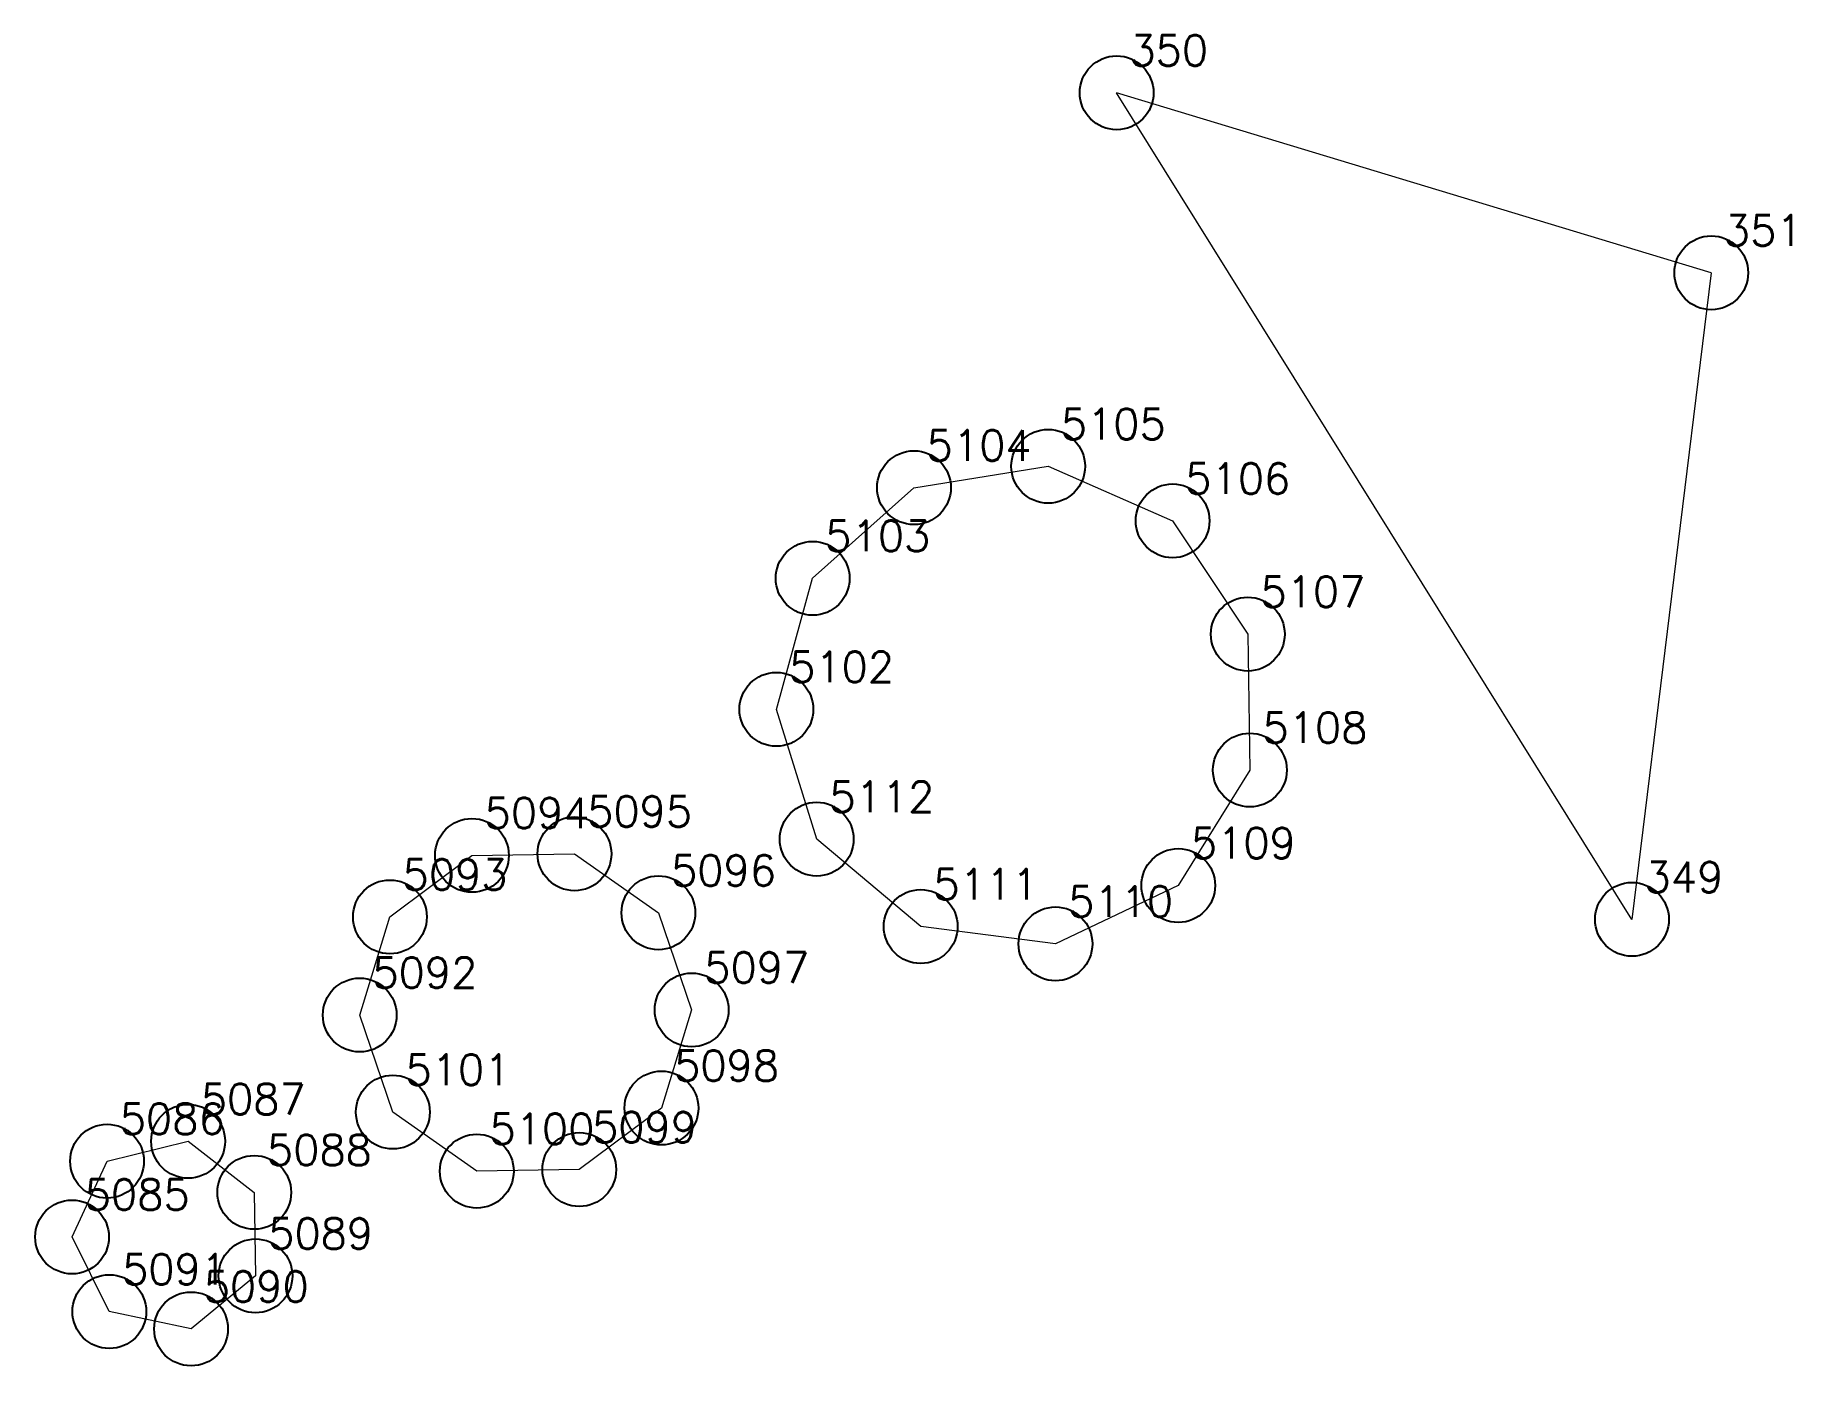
# Model space of a CAD drawing. Extents: x 1391501 to 1398271, y 354915 to 360782.
# Drawn here: x 1394248.88 to 1394266.72, y 358579.7 to 358593.22 of the extents above; entities that cross this region are included whole.
import ezdxf

# ---------------------------------------------------------------- set-up
doc = ezdxf.new("R2010")
doc.units = 0
doc.header["$PDMODE"] = 33
doc.header["$PDSIZE"] = 0.75
doc.layers.add('12 - ценные элементы визуального восприятия территории', color=7, linetype='Continuous')
doc.styles.get("Standard").update_dxf_attribs({"font": 'simplex.shx'})

msp = doc.modelspace()

# ---------------------------------------------------------------- texts
at = {"color": 7}
for s, p in [('5105', (1394259.302, 358589.118)), ('5104', (1394257.938, 358588.901)), ('5106', (1394260.567, 358588.564)), ('5103', (1394256.908, 358587.981)), ('5107', (1394261.331, 358587.414)), ('5102', (1394256.54, 358586.65)), ('5108', (1394261.352, 358586.033)), ('5112', (1394256.949, 358585.331)), ('5094', (1394253.445, 358585.166)), ('5095', (1394254.487, 358585.182)), ('5109', (1394260.624, 358584.86)), ('5093', (1394252.611, 358584.54)), ('5096', (1394255.34, 358584.582)), ('5111', (1394258.006, 358584.442)), ('5110', (1394259.376, 358584.267)), ('5092', (1394252.304, 358583.544)), ('5097', (1394255.678, 358583.595)), ('5101', (1394252.641, 358582.557)), ('5098', (1394255.371, 358582.599)), ('5087', (1394250.56, 358582.26)), ('5086', (1394249.736, 358582.059)), ('5100', (1394253.494, 358581.957)), ('5099', (1394254.537, 358581.973)), ('5088', (1394251.232, 358581.742)), ('5085', (1394249.38, 358581.289)), ('5089', (1394251.245, 358580.893)), ('5091', (1394249.76, 358580.53)), ('5090', (1394250.59, 358580.354))]:
    msp.add_text(s, height=0.3111, dxfattribs=at).set_placement(p)
at = {"layer": '12 - ценные элементы визуального восприятия территории', "color": 7}
for s, p in [('350', (1394259.999, 358592.914)), ('351', (1394266.042, 358591.085)), ('349', (1394265.236, 358584.515))]:
    msp.add_text(s, height=0.3111, dxfattribs=at).set_placement(p)

# ---------------------------------------------------------------- linework, layer by layer
for p in [(1394259.173, 358588.844), (1394257.809, 358588.627), (1394260.438, 358588.29), (1394256.779, 358587.706), (1394261.202, 358587.139), (1394256.41, 358586.375), (1394261.223, 358585.758), (1394256.82, 358585.056), (1394253.316, 358584.891), (1394254.358, 358584.907), (1394260.495, 358584.585), (1394252.482, 358584.266), (1394255.211, 358584.308), (1394257.877, 358584.168), (1394259.247, 358583.992), (1394252.175, 358583.269), (1394255.549, 358583.321), (1394255.242, 358582.324), (1394252.512, 358582.283), (1394250.431, 358581.986), (1394249.607, 358581.784), (1394253.365, 358581.683), (1394254.407, 358581.699), (1394251.103, 358581.467), (1394249.251, 358581.014), (1394251.116, 358580.619), (1394249.63, 358580.256), (1394250.461, 358580.08)]:
    msp.add_point(p)
at = {"layer": '12 - ценные элементы визуального восприятия территории', "color": 7, "lineweight": 20}
for points in [[(1394265.107, 358584.241), (1394259.869, 358592.639)], [(1394265.913, 358590.81), (1394259.869, 358592.639)], [(1394265.913, 358590.81), (1394265.107, 358584.241)]]:
    msp.add_lwpolyline(points, dxfattribs=at)
for points in [[(1394256.41, 358586.375), (1394256.779, 358587.706), (1394257.809, 358588.627), (1394259.173, 358588.844), (1394260.438, 358588.29), (1394261.202, 358587.139), (1394261.223, 358585.758), (1394260.495, 358584.585), (1394259.247, 358583.992), (1394257.877, 358584.168), (1394256.82, 358585.056), (1394256.41, 358586.375)], [(1394252.175, 358583.269), (1394252.482, 358584.266), (1394253.316, 358584.891), (1394254.358, 358584.907), (1394255.211, 358584.308), (1394255.549, 358583.321), (1394255.242, 358582.324), (1394254.407, 358581.699), (1394253.365, 358581.683), (1394252.512, 358582.283), (1394252.175, 358583.269)], [(1394249.251, 358581.014), (1394249.607, 358581.784), (1394250.431, 358581.986), (1394251.103, 358581.467), (1394251.116, 358580.619), (1394250.461, 358580.08), (1394249.63, 358580.256), (1394249.251, 358581.014)]]:
    msp.add_lwpolyline(points, close=True, dxfattribs=at)
at = {"layer": '12 - ценные элементы визуального восприятия территории'}
for p in [(1394259.869, 358592.639), (1394265.913, 358590.81), (1394265.107, 358584.241)]:
    msp.add_point(p, dxfattribs=at)

msp.set_redraw_order([(e.dxf.handle, doc.entitydb.next_handle()) for e in msp.query("TEXT MTEXT ATTDEF DIMENSION ARC_DIMENSION")])  # texts and dimensions are drawn at this point

doc.saveas('drawing.dxf')
